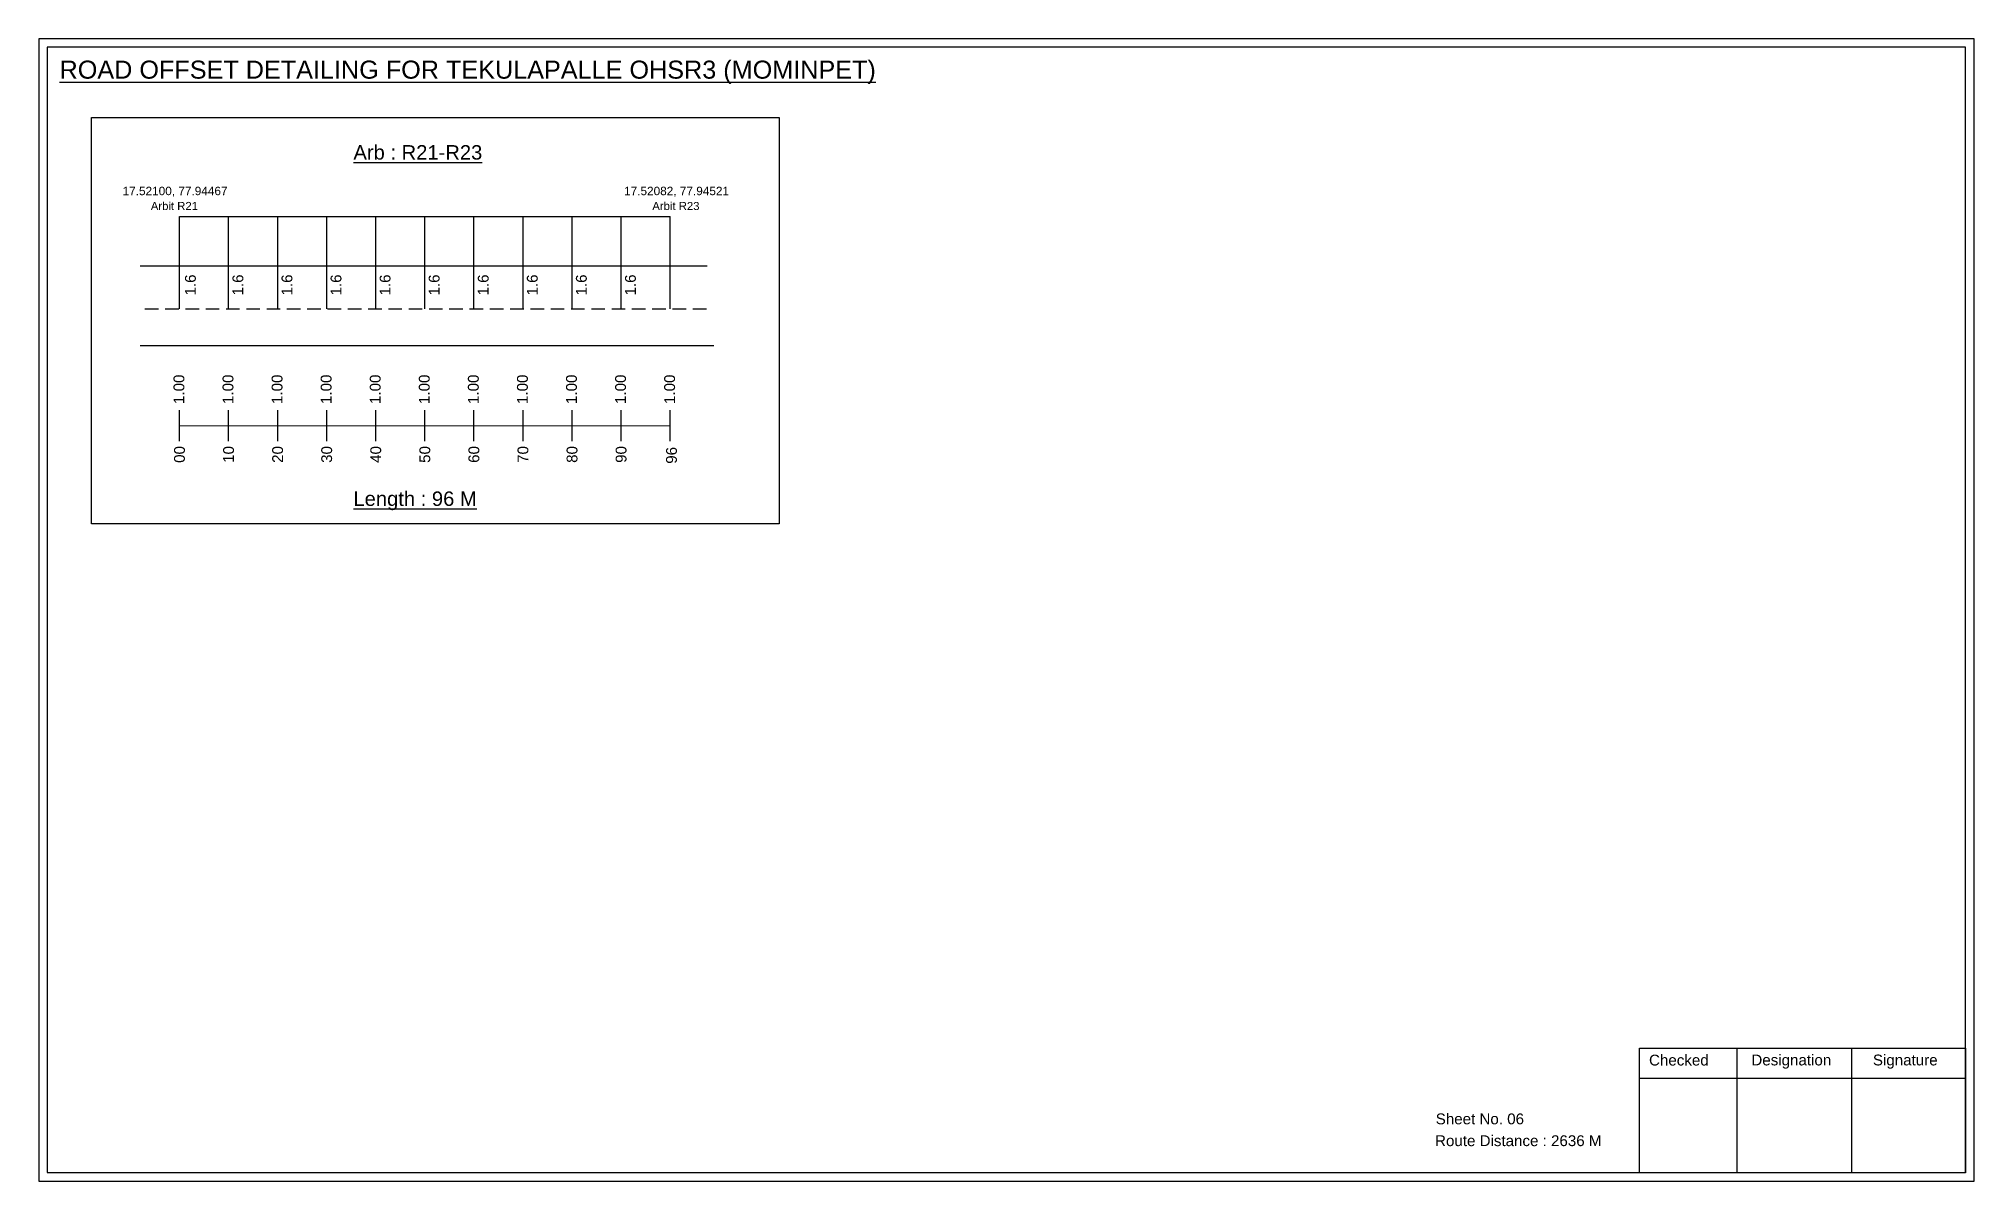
# Model space of a CAD drawing. Header units: inches. Extents: x 1745 to 7876, y -847 to 3138.
# Drawn here: x 7322 to 7858, y -846 to -529 of the extents above; entities that cross this region are included whole.
import ezdxf

# ---------------------------------------------------------------- set-up
doc = ezdxf.new("R2010")
doc.units = ezdxf.units.IN
doc.header["$MEASUREMENT"] = 0
doc.linetypes.add('DASHED2', pattern=[0.375, 0.25, -0.125])
doc.layers.add('PDF_Geometry', color=7, linetype='Continuous')
doc.layers.add('PDF_Text', color=5, linetype='Continuous')
doc.styles.add('PDF Arial', font='arial.ttf')
doc.styles.get("Standard").update_dxf_attribs({"font": 'arial.ttf'})

msp = doc.modelspace()

# ---------------------------------------------------------------- texts
at = {"color": 242, "true_color": 0xcd2027}
for s, height, p in [('%%UROAD OFFSET DETAILING FOR TEKULAPALLE OHSR3 (MOMINPET)', 5, (7327.53, -540.04)), ('%%UArb : R21-R23', 4, (7408.98, -562.47)), ('%%ULength : 96 M', 4, (7408.98, -658.47))]:
    msp.add_text(s, height=height, dxfattribs=at).set_placement(p)
at = {"color": 5}
for s, height, p in [('17.52100, 77.94467', 2.34, (7345, -572.34)), ('17.52082, 77.94521', 2.34, (7484, -572.34)), ('Arbit R21', 2.246, (7352.82, -576.46)), ('Arbit R23', 2.246, (7491.82, -576.46))]:
    msp.add_text(s, height=height, dxfattribs=at).set_placement(p)
for p in [(7365.29, -600.14), (7378.45, -600.14), (7392.05, -600.14), (7405.65, -600.14), (7419.25, -600.14), (7432.85, -600.14), (7446.45, -600.14), (7460.05, -600.14), (7473.65, -600.14), (7487.25, -600.14)]:
    msp.add_text('1.6', height=3, rotation=90).set_placement(p)
at = {"color": 217, "true_color": 0x93278f}
for s, p in [('1.00', (7362.11, -630.22)), ('1.00', (7375.71, -630.22)), ('1.00', (7389.31, -630.22)), ('1.00', (7402.91, -630.22)), ('1.00', (7416.51, -630.22)), ('1.00', (7430.11, -630.22)), ('1.00', (7443.71, -630.22)), ('1.00', (7457.31, -630.22)), ('1.00', (7470.91, -630.22)), ('1.00', (7484.51, -630.22)), ('1.00', (7498.11, -630.22)), ('00', (7362.26, -646.54)), ('10', (7375.86, -646.54)), ('20', (7389.46, -646.54)), ('30', (7403.06, -646.54)), ('40', (7416.66, -646.54)), ('50', (7430.26, -646.54)), ('60', (7443.86, -646.54)), ('70', (7457.46, -646.54)), ('80', (7471.06, -646.54)), ('90', (7484.66, -646.54)), ('96', (7498.63, -646.79))]:
    msp.add_text(s, height=3, rotation=90, dxfattribs=at).set_placement(p)
for s, p in [('Sheet No. 06', (7708.96, -829.88)), ('Route Distance : 2636 M', (7708.77, -835.93))]:
    msp.add_text(s, height=3).set_placement(p)
at = {"layer": 'PDF_Text', "color": 7, "attachment_point": 7, "style": 'PDF Arial'}
for s, insert, char_height in [('Checked', (7768.07, -813.63), 3.001), ('Designation', (7796.44, -814.46), 3.0006), ('Signature', (7830.12, -814.46), 3.001)]:
    msp.add_mtext(s, dxfattribs=dict(at, insert=insert, char_height=char_height))

# ---------------------------------------------------------------- linework, layer by layer
at = {"color": 5}
msp.add_line((7360.78, -578.28), (7496.78, -578.28), dxfattribs=at)
for p, q in [((7360.78, -603.82), (7360.78, -578.28)), ((7374.38, -603.82), (7374.38, -578.28)), ((7387.98, -603.82), (7387.98, -578.28)), ((7401.58, -603.82), (7401.58, -578.28)), ((7415.18, -603.82), (7415.18, -578.28)), ((7428.78, -603.82), (7428.78, -578.28)), ((7442.38, -603.82), (7442.38, -578.28)), ((7455.98, -603.82), (7455.98, -578.28)), ((7469.58, -603.82), (7469.58, -578.28)), ((7483.18, -603.82), (7483.18, -578.28)), ((7496.78, -603.82), (7496.78, -578.28)), ((7349.9, -591.93), (7507.06, -591.93)), ((7508.88, -614.12), (7349.9, -614.12))]:
    msp.add_line(p, q)
at = {"linetype": 'DASHED2', "ltscale": 15}
msp.add_line((7351.18, -603.82), (7507.06, -603.82), dxfattribs=at)
at = {"color": 217, "true_color": 0x93278f}
for p, q in [((7360.78, -640.52), (7360.78, -631.96)), ((7374.38, -640.52), (7374.38, -631.96)), ((7387.98, -640.52), (7387.98, -631.96)), ((7401.58, -640.52), (7401.58, -631.96)), ((7415.18, -640.52), (7415.18, -631.96)), ((7428.78, -640.52), (7428.78, -631.96)), ((7442.38, -640.52), (7442.38, -631.96)), ((7455.98, -640.52), (7455.98, -631.96)), ((7469.58, -640.52), (7469.58, -631.96)), ((7483.18, -640.52), (7483.18, -631.96)), ((7496.78, -640.52), (7496.78, -631.96)), ((7360.78, -636.25), (7496.78, -636.22))]:
    msp.add_line(p, q, dxfattribs=at)
msp.add_lwpolyline([(7336.39, -550.8), (7526.95, -550.8), (7526.95, -663.48), (7336.39, -663.48)], close=True)
at = {"layer": 'PDF_Geometry'}
for points in [[(7321.75, -528.97), (7321.75, -845.68), (7858.22, -845.68), (7858.22, -528.97)], [(7324.07, -531.29), (7324.07, -843.26), (7855.8, -843.26), (7855.8, -531.29)]]:
    msp.add_lwpolyline(points, close=True, dxfattribs=at)
at = {"layer": 'PDF_Geometry', "color": 242, "true_color": 0xcc1f26}
msp.add_lwpolyline([(7855.8, -843.35), (7765.46, -843.35), (7765.46, -808.74), (7855.8, -808.74)], close=True, dxfattribs=at)
for points in [[(7792.44, -808.74), (7792.44, -843.35)], [(7824.17, -808.74), (7824.17, -843.35)], [(7765.46, -817.11), (7855.8, -817.11)]]:
    msp.add_lwpolyline(points, dxfattribs=at)

msp.set_redraw_order([(e.dxf.handle, doc.entitydb.next_handle()) for e in msp.query("TEXT MTEXT ATTDEF DIMENSION ARC_DIMENSION")])  # texts and dimensions are drawn at this point

doc.saveas('drawing.dxf')
